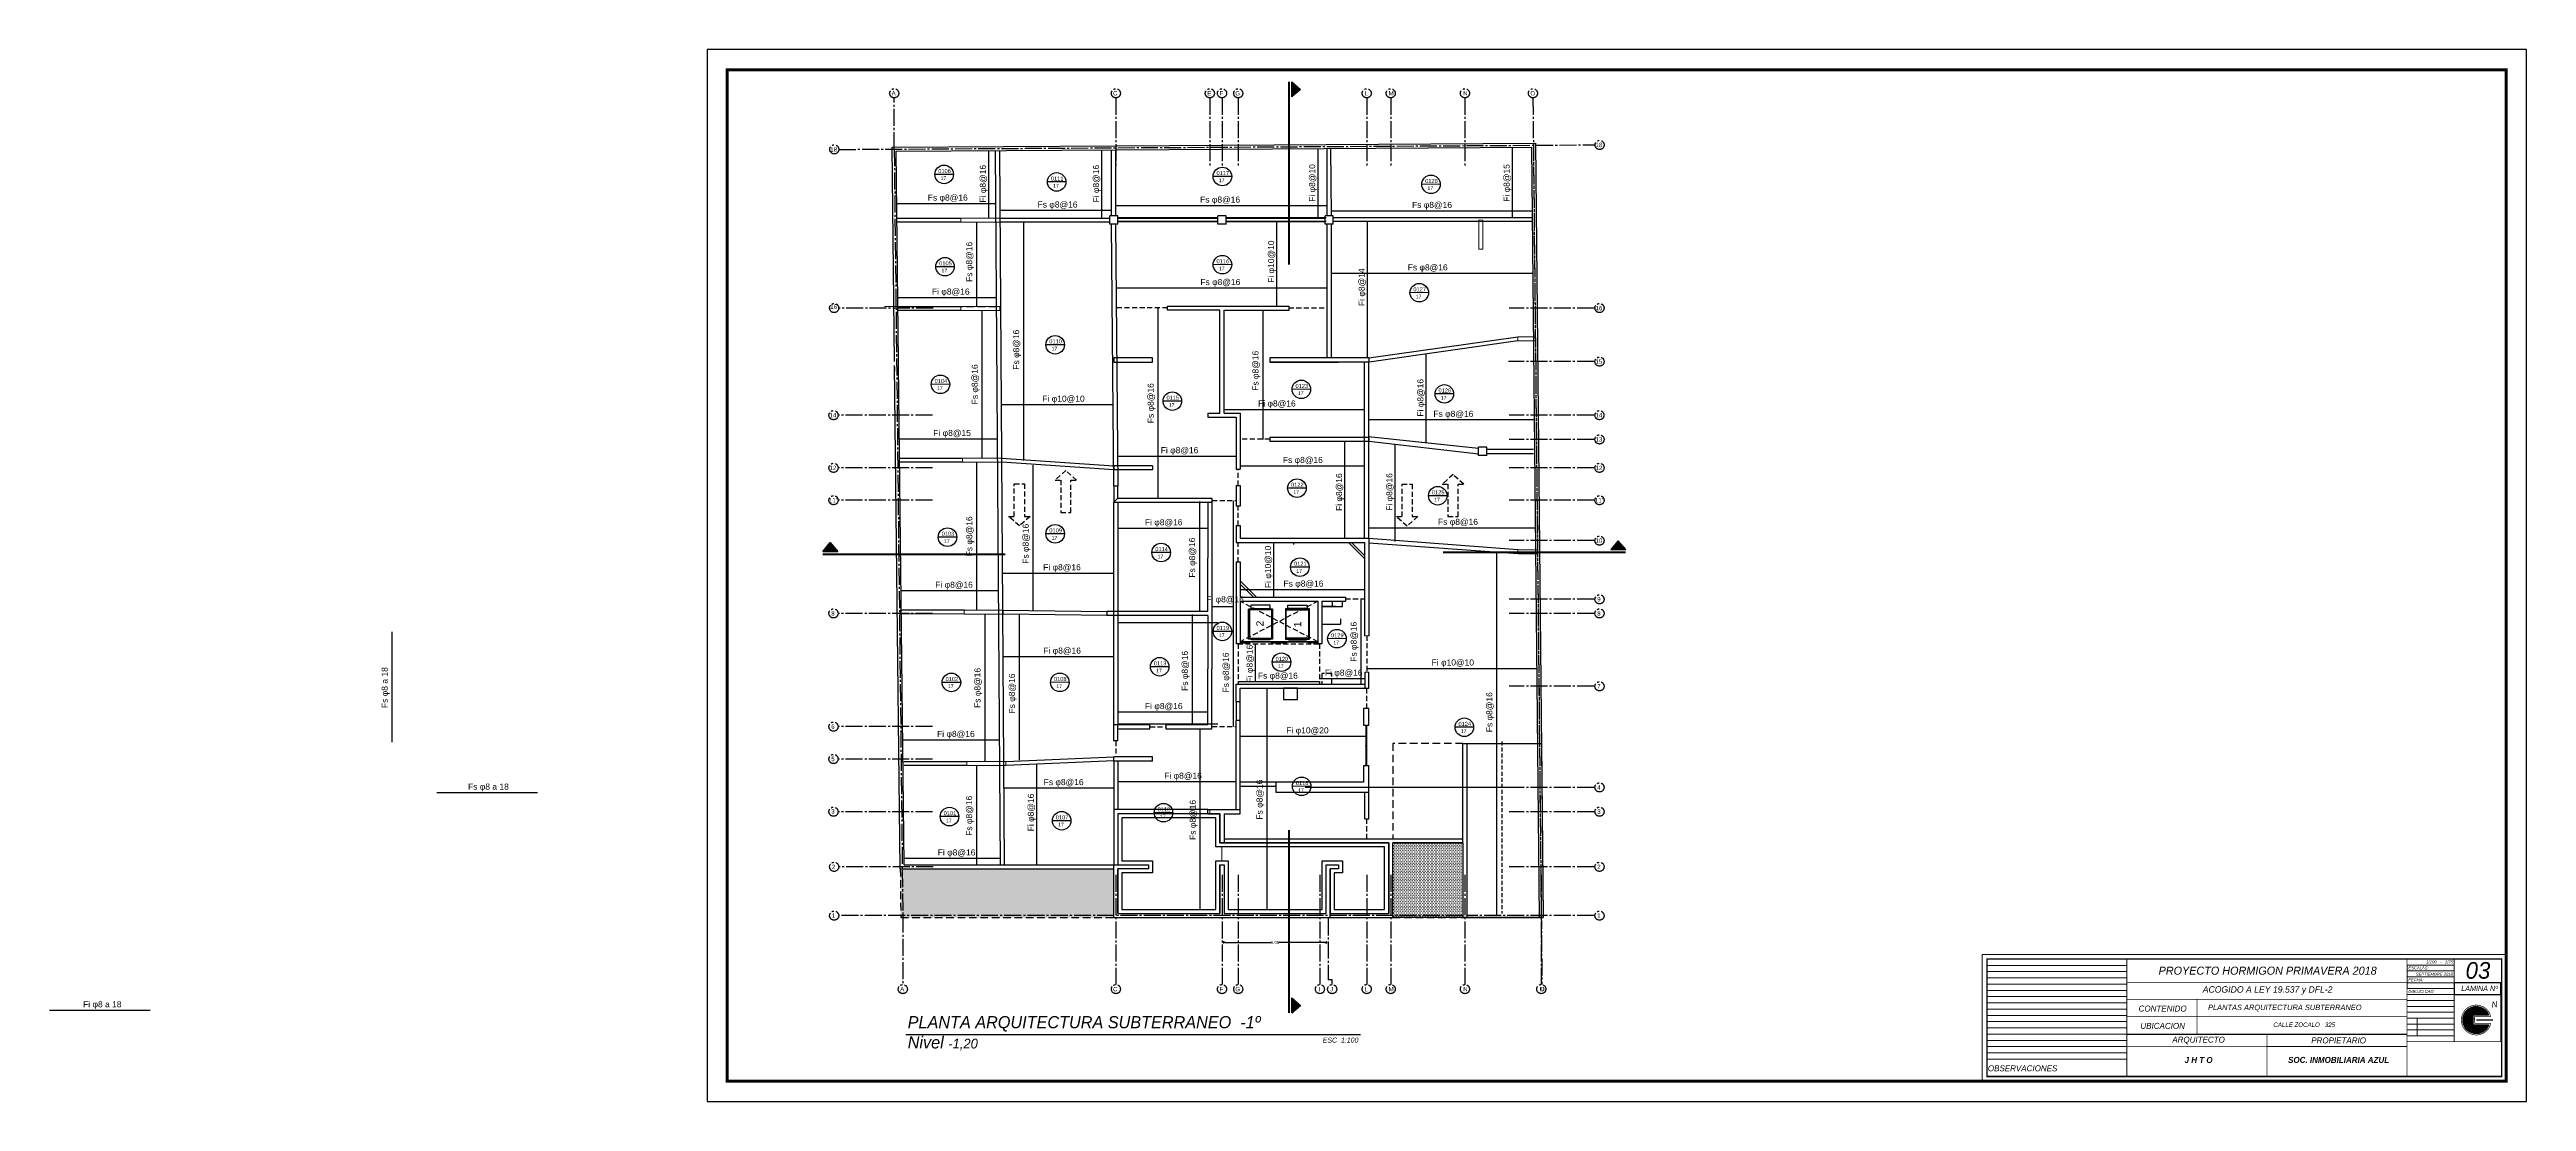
# Model space of a CAD drawing. Header units: millimetres. Extents: x 1217 to 2428, y 234 to 644.
# Drawn here: x 2305.9 to 2428.5, y 272.4 to 324.4 of the extents above; entities that cross this region are included whole.
import ezdxf

# ---------------------------------------------------------------- set-up
doc = ezdxf.new("R2010")
doc.units = ezdxf.units.MM
for name, pattern in [('ACAD_ISO04W100', [30, 24, -3, 0, -3]), ('DASHDOTX2', [0.84, 0.4, -0.2, 0.04, -0.2]), ('DASHED2', [0.375, 0.25, -0.125]), ('HIDDEN', [0.375, 0.25, -0.125]), ('HIDDEN2', [0.1875, 0.125, -0.0625])]:
    doc.linetypes.add(name, pattern=pattern)
doc.layers.get('0').update_dxf_attribs({"lineweight": 5})
for name, color, linetype in [('0.1', 251, 'Continuous'), ('0.2', 2, 'Continuous'), ('ARM INFERIOR', 20, 'Continuous'), ('ARM SUPERIOR', 200, 'Continuous'), ('BORDE DE LOSAS', 3, 'Continuous'), ('EJES', 8, 'Continuous'), ('MURO', 5, 'Continuous'), ('MUROS', 7, 'Continuous'), ('POLIGONO SUPERFICIES', 4, 'Continuous'), ('TABIQUES', 4, 'Continuous')]:
    doc.layers.add(name, color=color, linetype=linetype)
doc.layers.add('LOSAS_ETIQUETAS', color=7, linetype='Continuous', lineweight=25)
doc.styles.add('INTERARQ', font='arial.ttf')
doc.styles.get("Standard").update_dxf_attribs({"font": 'arial.ttf'})
doc.dimstyles.new('ESCALA_1-50', dxfattribs={"dimtxt": 0.15, "dimasz": 0.06, "dimexe": 0.18, "dimexo": 0.0625, "dimgap": 0, "dimtad": 0, "dimtih": 1, "dimtoh": 1, "dimzin": 0, "dimdsep": 46, "dimtxsty": 'INTERARQ', "dimblk": 'DIMTICK', "dimcen": 0, "dimse1": 1, "dimse2": 1, "dimclrd": 256, "dimclre": 1, "dimclrt": 2, "dimadec": 0, "dimazin": 0, "dimtfac": 4.5, "dimtofl": 0, "dimtmove": 2, "dimatfit": 3, "dimldrblk": 'DIMTICK', "dimfxl": 1, "dimtolj": 1, "dimtzin": 0, "dimarcsym": 0})

# ---------------------------------------------------------------- blocks, each defined once
blk = doc.blocks.new('ASCENSOR')
blk.add_line((-0.43, 0.09), (0.42, 0.09))
for points in [[(0.55, 0.09), (0.55, 1.49), (-0.55, 1.49), (-0.55, 0.09), (-0.43, 0.09), (-0.43, 0.04), (-0.59, 0.04), (-0.59, 1.53), (0.59, 1.53), (0.59, 0.04), (0.42, 0.04), (0.42, 0.09)], [(-0.48, 1.71), (-0.48, 1.55), (0.48, 1.55), (0.48, 1.71)], [(0, 0.04), (0, 0), (-0.45, 0), (-0.45, 0.04)], [(0.45, 0.04), (0.45, 0), (0, 0), (0, 0.04)]]:
    blk.add_lwpolyline(points, close=True)
blk = doc.blocks.new('DIMTICK')
at = {"color": 1}
for p, q in [((-1, 0), (1, 0)), ((0, 1), (0, -1))]:
    blk.add_line(p, q, dxfattribs=at)
at = {"color": 3, "const_width": 0.141}
blk.add_lwpolyline([(0.7, 0.7), (-0.7, -0.7)], dxfattribs=at)
blk = doc.blocks.new('*D865')
at = {"layer": 'DEFPOINTS', "color": 0, "transparency": 16777216}
for p in [(2364.03, 281.89, 0), (2369.08, 281.89), (2369.08, 280.3)]:
    blk.add_point(p, dxfattribs=at)
at = {"layer": 'MURO', "lineweight": -2, "transparency": 16777216}
for p, q in [((2364.09, 280.3), (2366.36, 280.3)), ((2369.02, 280.3), (2366.75, 280.3))]:
    blk.add_line(p, q, dxfattribs=at)
at = {"layer": 'MURO', "lineweight": -2, "transparency": 16777216, "xscale": 0.06, "yscale": 0.06, "zscale": 0.06, "rotation": 180}
blk.add_blockref('DIMTICK', (2364.03, 280.3), dxfattribs=at)
at = {"layer": 'MURO', "lineweight": -2, "transparency": 16777216, "xscale": 0.06, "yscale": 0.06, "zscale": 0.06}
blk.add_blockref('DIMTICK', (2369.08, 280.3), dxfattribs=at)
at = {"layer": 'MURO', "color": 2, "transparency": 16777216, "insert": (2366.56, 280.3), "char_height": 0.15, "attachment_point": 5, "style": 'INTERARQ'}
blk.add_mtext('\\A1;5.05', dxfattribs=at)

msp = doc.modelspace()

# ---------------------------------------------------------------- hatches: boundary and pattern name
h = msp.add_hatch()
h.set_pattern_fill('ANSI31', color=256, scale=0.003706, angle=702.80372, style=0)
h.set_pattern_definition([(45.600571, (2294.421321, 102.118993), (0.0084065229, -0.00823211136), [])])
h.paths.add_polyline_path([(2426.601, 276.706), (2425.82, 276.698), (2425.825, 276.227), (2426.606, 276.235, -5.5039652)])
at = {"layer": '0.1', "ltscale": 3}
h = msp.add_hatch(color=256, dxfattribs=at)
h.dxf.hatch_style = 1
h.paths.add_polyline_path([(2367.825, 322.474), (2367.394, 322.103), (2367.394, 322.474)])
h.paths.add_polyline_path([(2367.825, 322.474), (2367.394, 322.474), (2367.394, 322.846)])
h = msp.add_hatch(color=256, dxfattribs=at)
h.dxf.hatch_style = 1
h.paths.add_polyline_path([(2344.558, 300.064), (2344.929, 299.634), (2344.558, 299.634)])
h.paths.add_polyline_path([(2344.558, 300.064), (2344.558, 299.634), (2344.186, 299.634)])
h = msp.add_hatch(color=256, dxfattribs=at)
h.dxf.hatch_style = 1
h.paths.add_polyline_path([(2383.535, 300.155), (2383.163, 299.725), (2383.535, 299.725)])
h.paths.add_polyline_path([(2383.535, 300.155), (2383.535, 299.725), (2383.906, 299.725)])
h = msp.add_hatch(color=256, dxfattribs=at)
h.dxf.hatch_style = 1
h.paths.add_polyline_path([(2367.825, 277.19), (2367.394, 277.561), (2367.394, 277.19)])
h.paths.add_polyline_path([(2367.825, 277.19), (2367.394, 277.19), (2367.394, 276.819)])
at = {"layer": 'MUROS', "ltscale": 3}
h = msp.add_hatch(dxfattribs=at)
h.set_pattern_fill('DOTS', color=251, scale=0.05)
h.set_pattern_definition([(0, (1166.47292, 65.39066), (0.0396875, 0.079375), [0, -0.079375])])
h.paths.add_polyline_path([(2372.38, 281.529), (2375.853, 281.529), (2375.853, 285.219), (2372.38, 285.219)])
h = msp.add_hatch(dxfattribs=at)
h.set_pattern_fill('DOTS', color=251, scale=0.05)
h.set_pattern_definition([(0, (1002.62363, -401.83023), (0.0396875, 0.079375), [0, -0.079375])])
h.paths.add_polyline_path([(2348.021, 283.939), (2348.046, 281.529), (2358.584, 281.529), (2358.584, 283.939)])

# ---------------------------------------------------------------- linework, layer by layer
at = {"ltscale": 3}
for p, q in [((2351.019, 311.738, 0), (2347.232, 311.738, 0)), ((2358.784, 302.263, 0), (2358.584, 302.063)), ((2360.293, 290.868, 0), (2360.363, 290.868, 0)), ((2360.363, 290.868, 0), (2360.328, 290.868, 0)), ((2363.333, 286.865, 0), (2363.333, 286.665, 0))]:
    msp.add_line(p, q, dxfattribs=at)
for p, q in [((2408.7, 279.477, 0), (2401.772, 279.477, 0)), ((2408.7, 277.103, 0), (2408.7, 279.477, 0)), ((2408.7, 279.477, 0), (2424.892, 279.477, 0)), ((2424.892, 277.725, 0), (2424.892, 279.477, 0)), ((2424.892, 279.477, 0), (2427.229, 279.477, 0)), ((2427.229, 275.388, 0), (2427.229, 279.477, 0)), ((2408.7, 279.168, 0), (2401.772, 279.168, 0)), ((2408.7, 278.859, 0), (2401.772, 278.859, 0)), ((2408.7, 278.55, 0), (2401.772, 278.55, 0)), ((2408.7, 278.24, 0), (2401.772, 278.24, 0)), ((2408.7, 278.819, 0), (2408.7, 275.388, 0)), ((2422.556, 278.893, 0), (2424.892, 278.893, 0)), ((2422.556, 278.601, 0), (2424.892, 278.601, 0)), ((2422.556, 278.309, 0), (2424.892, 278.309, 0)), ((2424.892, 278.309, 0), (2427.229, 278.309, 0)), ((2408.7, 277.931, 0), (2401.772, 277.931, 0)), ((2408.7, 277.622, 0), (2401.772, 277.622, 0)), ((2408.7, 277.313, 0), (2401.772, 277.313, 0)), ((2408.7, 277.004, 0), (2401.772, 277.004, 0)), ((2408.7, 277.004, 0), (2401.772, 277.004, 0)), ((2408.7, 275.388, 0), (2408.7, 277.103, 0)), ((2408.7, 277.103, 0), (2408.7, 273.672, 0)), ((2422.556, 278.017, 0), (2424.892, 278.017, 0)), ((2422.556, 277.725, 0), (2424.892, 277.725, 0)), ((2422.556, 277.433, 0), (2424.892, 277.433, 0)), ((2422.556, 277.14, 0), (2424.892, 277.14, 0)), ((2424.892, 275.388, 0), (2424.892, 277.725, 0)), ((2424.892, 277.725, 0), (2427.229, 277.725, 0)), ((2427.229, 273.672, 0), (2427.229, 277.103, 0)), ((2408.7, 276.694, 0), (2401.772, 276.694, 0)), ((2408.7, 276.385, 0), (2401.772, 276.385, 0)), ((2408.7, 276.076, 0), (2401.772, 276.076, 0)), ((2408.7, 275.767, 0), (2401.772, 275.767, 0)), ((2411.683, 275.767, 0), (2408.7, 275.767, 0)), ((2411.683, 275.767, 0), (2422.556, 275.767, 0)), ((2422.556, 276.848, 0), (2424.892, 276.848, 0)), ((2422.556, 276.556, 0), (2424.892, 276.556, 0)), ((2422.556, 276.264, 0), (2424.892, 276.264, 0)), ((2422.556, 275.972, 0), (2424.892, 275.972, 0)), ((2423.047, 275.68, 0), (2423.047, 276.556, 0)), ((2408.7, 275.458, 0), (2401.772, 275.458, 0)), ((2408.7, 275.148, 0), (2401.772, 275.148, 0)), ((2408.7, 274.839, 0), (2401.772, 274.839, 0)), ((2408.7, 274.53, 0), (2401.772, 274.53, 0)), ((2408.7, 274.53, 0), (2401.772, 274.53, 0)), ((2422.556, 275.151, 0), (2415.628, 275.151, 0)), ((2422.556, 275.68, 0), (2424.892, 275.68, 0)), ((2408.7, 273.672, 0), (2427.229, 273.672, 0)), ((2422.556, 273.672, 0), (2408.7, 273.672, 0))]:
    msp.add_line(p, q)
at = {"ltscale": 3, "elevation": 0}
for points in [[(2351.019, 316.113), (2352.938, 316.113), (2352.938, 315.913), (2351.019, 315.913)], [(2376.636, 314.578), (2376.636, 316.018), (2376.836, 316.015), (2376.836, 314.578)], [(2351.019, 311.738), (2352.938, 311.738), (2352.938, 311.539), (2351.019, 311.539)], [(2378.575, 310.242), (2379.433, 310.242), (2379.436, 310.042), (2378.575, 310.042)], [(2351.103, 304.242), (2353.022, 304.242), (2353.022, 304.042), (2351.103, 304.042)], [(2378.575, 299.71), (2379.541, 299.709), (2379.543, 299.519), (2378.575, 299.51)], [(2351.187, 296.735), (2353.107, 296.735), (2353.107, 296.535), (2351.187, 296.535)], [(2351.314, 289.242), (2353.233, 289.242), (2353.233, 289.042), (2351.314, 289.042)], [(2358.584, 289.469), (2360.503, 289.469), (2360.503, 289.269), (2358.584, 289.269)]]:
    msp.add_lwpolyline(points, close=True, dxfattribs=at)
for points in [[(2370.995, 295.466), (2371.194, 295.466)], [(2370.994, 293.666), (2371.194, 293.666)]]:
    msp.add_lwpolyline(points, dxfattribs=at)
at = {"elevation": 0}
for points in [[(2401.541, 273.441), (2427.461, 273.441), (2427.461, 279.709), (2401.541, 279.709)], [(2422.556, 278.601), (2424.892, 278.601), (2424.892, 279.185), (2422.556, 279.185)], [(2422.556, 278.017), (2424.892, 278.017), (2424.892, 278.601), (2422.556, 278.601)]]:
    msp.add_lwpolyline(points, close=True, dxfattribs=at)
for points, const_width in [([(2401.772, 273.672), (2427.229, 273.672), (2427.229, 279.477), (2401.772, 279.477)], 0.0686), ([(2408.7, 273.672), (2401.772, 273.672), (2401.772, 279.477), (2408.7, 279.477)], 0.0343), ([(2401.772, 274.53), (2408.7, 274.53), (2408.7, 279.477), (2401.772, 279.477)], 0.0343), ([(2408.7, 278.309), (2422.556, 278.309), (2422.556, 279.477), (2408.7, 279.477)], 0.0343), ([(2422.556, 278.893), (2424.892, 278.893), (2424.892, 279.477), (2422.556, 279.477)], 0.0343), ([(2422.556, 278.309), (2424.892, 278.309), (2424.892, 278.893), (2422.556, 278.893)], 0.0343), ([(2424.892, 277.725), (2427.186, 277.725), (2427.186, 278.309), (2424.892, 278.309)], 0.0686), ([(2408.7, 276.625), (2412.164, 276.625), (2412.164, 277.482), (2408.7, 277.482)], 0.0343), ([(2408.7, 275.767), (2412.164, 275.767), (2412.164, 277.482), (2408.7, 277.482)], 0.0343), ([(2422.556, 276.556), (2424.892, 276.556), (2424.892, 277.725), (2422.556, 277.725)], 0.0343), ([(2424.892, 275.388), (2427.186, 275.388), (2427.186, 277.725), (2424.892, 277.725)], 0.0343), ([(2408.7, 275.767), (2412.164, 275.767), (2412.164, 276.625), (2408.7, 276.625)], 0.0343), ([(2401.772, 273.672), (2408.7, 273.672), (2408.7, 274.53), (2401.772, 274.53)], 0.0343), ([(2408.7, 273.672), (2422.556, 273.672), (2422.556, 275.151), (2408.7, 275.151)], 0.0343), ([(2422.556, 275.388), (2427.229, 275.388), (2427.229, 273.672), (2422.556, 273.672)], 0.0343), ([(2422.556, 273.672), (2427.229, 273.672), (2427.229, 275.388), (2422.556, 275.388)], 0.0343)]:
    msp.add_lwpolyline(points, close=True, dxfattribs=dict(at, const_width=const_width))
for points, const_width in [([(2424.892, 277.725), (2424.892, 279.477), (2422.556, 279.477), (2422.556, 277.725)], 0.0343), ([(2412.164, 277.482), (2422.556, 277.482)], 0.0343), ([(2422.556, 275.735), (2408.7, 275.735)], 0.0343), ([(2412.164, 276.625), (2422.556, 276.625)], 0.0343), ([(2415.628, 275.151), (2415.628, 275.735)], 0.0343), ([(2422.556, 276.561), (2422.556, 275.392)], 0.0343), ([(2425.977, 276.464), (2426.812, 276.473)], 0.0686), ([(2415.628, 273.672), (2415.628, 275.151)], 0.0343)]:
    msp.add_lwpolyline(points, dxfattribs=dict(at, const_width=const_width))
at = {"const_width": 0.0343, "elevation": 0}
msp.add_lwpolyline([(2426.694, 276.638), (2425.889, 276.63), (2425.893, 276.297), (2426.697, 276.305, -8.7355782)], format="xyb", close=True, dxfattribs=at)
at = {"elevation": 0}
msp.add_lwpolyline([(2426.601, 276.706), (2425.82, 276.698), (2425.825, 276.227), (2426.606, 276.235, -5.5039652)], format="xyb", close=True, dxfattribs=at)
at = {"layer": '0.1', "ltscale": 3}
for p, q in [((2358.784, 316.109, 0), (2363.734, 316.109, 0)), ((2358.784, 315.937, 0), (2363.734, 315.937, 0)), ((2364.134, 316.109, 0), (2369.038, 316.109, 0)), ((2364.134, 315.937, 0), (2369.038, 315.937, 0)), ((2358.784, 296.109, 0), (2363.734, 296.109, 0)), ((2358.784, 291.109, 0), (2363.734, 291.109, 0)), ((2378.142, 287.966, 0), (2368.049, 287.966, 0))]:
    msp.add_line(p, q, dxfattribs=at)
at = {"layer": '0.1'}
for p, q in [((2368.091, 295.342, 0), (2367.241, 295.342, 0)), ((2368.091, 295.342, 0), (2367.241, 295.342, 0)), ((2368.675, 295.166, 0), (2364.835, 295.166, 0)), ((2368.675, 295.166, 0), (2364.835, 295.166, 0)), ((2366.155, 295.166, 0), (2365.255, 295.166, 0)), ((2371.042, 291.001, 0), (2371.042, 289.041, 0)), ((2371.082, 291.001, 0), (2371.082, 289.041, 0))]:
    msp.add_line(p, q, dxfattribs=at)
at = {"layer": '0.1', "linetype": 'HIDDEN2', "ltscale": 3}
for p, q in [((2348.02, 283.939, 0), (2348.046, 281.529, 0)), ((2348.046, 281.529, 0), (2358.584, 281.529, 0)), ((2372.38, 281.529, 0), (2375.853, 281.529, 0))]:
    msp.add_line(p, q, dxfattribs=at)
at = {"layer": '0.1', "ltscale": 3, "elevation": 0}
msp.add_lwpolyline([(2338.461, 272.441), (2428.461, 272.441), (2428.461, 324.441), (2338.461, 324.441)], close=True, dxfattribs=at)
at = {"layer": '0.1', "ltscale": 3, "const_width": 0.15, "elevation": 0}
msp.add_lwpolyline([(2339.461, 273.441), (2427.461, 273.441), (2427.461, 323.441), (2339.461, 323.441)], close=True, dxfattribs=at)
at = {"layer": '0.1', "color": 1, "linetype": 'DASHDOTX2', "ltscale": 1.5, "const_width": 0.1, "elevation": 0}
for points in [[(2367.248, 313.812), (2367.248, 322.846), (2367.248, 322.846)], [(2353.22, 299.487), (2344.186, 299.487), (2344.186, 299.487)], [(2374.872, 299.579), (2383.906, 299.579), (2383.906, 299.579)], [(2367.248, 285.853), (2367.248, 276.819), (2367.248, 276.819)]]:
    msp.add_lwpolyline(points, dxfattribs=at)
at = {"layer": '0.1', "ltscale": 3, "elevation": 0}
for points in [[(2367.394, 322.846), (2367.394, 322.103), (2367.394, 322.474), (2367.825, 322.474), (2367.394, 322.103), (2367.394, 322.846), (2367.825, 322.474)], [(2344.186, 299.634), (2344.929, 299.634), (2344.558, 299.634), (2344.558, 300.064), (2344.929, 299.634), (2344.186, 299.634), (2344.558, 300.064)], [(2383.906, 299.725), (2383.163, 299.725), (2383.535, 299.725), (2383.535, 300.155), (2383.163, 299.725), (2383.906, 299.725), (2383.535, 300.155)], [(2368.875, 296.916), (2369.895, 296.916), (2369.895, 297.166)], [(2369.545, 296.916), (2368.875, 296.916)], [(2369.545, 296.916), (2368.875, 296.916)], [(2369.385, 297.166), (2369.385, 296.916)], [(2369.795, 296.016), (2368.875, 296.016)], [(2369.795, 296.291), (2369.795, 296.042)], [(2367.394, 276.819), (2367.394, 277.561), (2367.394, 277.19), (2367.825, 277.19), (2367.394, 277.561), (2367.394, 276.819), (2367.825, 277.19)]]:
    msp.add_lwpolyline(points, dxfattribs=at)
at = {"layer": '0.1', "linetype": 'HIDDEN2', "ltscale": 3, "elevation": 0}
for points in [[(2347.907, 311.738), (2352.735, 311.738)], [(2375.853, 290.142), (2372.39, 290.142), (2372.39, 285.419)]]:
    msp.add_lwpolyline(points, dxfattribs=at)
at = {"layer": '0.1', "color": 8, "linetype": 'HIDDEN', "elevation": 0}
for points in [[(2353.911, 300.893), (2353.38, 301.362), (2353.661, 301.362), (2353.661, 302.968), (2354.161, 302.968), (2354.161, 301.362), (2354.442, 301.362)], [(2356.211, 303.627), (2355.68, 303.158), (2355.961, 303.158), (2355.961, 301.553), (2356.461, 301.553), (2356.461, 303.158), (2356.742, 303.158)], [(2373.09, 300.883), (2372.559, 301.353), (2372.84, 301.353), (2372.84, 302.958), (2373.34, 302.958), (2373.34, 301.353), (2373.621, 301.353)], [(2375.363, 303.427), (2374.832, 302.958), (2375.113, 302.958), (2375.113, 301.353), (2375.613, 301.353), (2375.613, 302.958), (2375.894, 302.958)]]:
    msp.add_lwpolyline(points, close=True, dxfattribs=at)
at = {"layer": '0.1', "elevation": 0}
for points in [[(2366.393, 295.342), (2366.393, 296.742), (2365.293, 296.742), (2365.293, 295.342), (2365.418, 295.342), (2365.418, 295.299), (2365.25, 295.299), (2365.25, 296.784), (2366.436, 296.784), (2366.436, 295.299), (2366.268, 295.299), (2366.268, 295.342)], [(2366.393, 295.342), (2366.393, 296.742), (2365.293, 296.742), (2365.293, 295.342), (2365.418, 295.342), (2365.418, 295.299), (2365.25, 295.299), (2365.25, 296.784), (2366.436, 296.784), (2366.436, 295.299), (2366.268, 295.299), (2366.268, 295.342)], [(2367.116, 295.342), (2367.116, 296.742), (2368.216, 296.742), (2368.216, 295.342), (2368.091, 295.342), (2368.091, 295.299), (2368.259, 295.299), (2368.259, 296.784), (2367.074, 296.784), (2367.074, 295.299), (2367.241, 295.299), (2367.241, 295.342)], [(2367.116, 295.342), (2367.116, 296.742), (2368.216, 296.742), (2368.216, 295.342), (2368.091, 295.342), (2368.091, 295.299), (2368.259, 295.299), (2368.259, 296.784), (2367.074, 296.784), (2367.074, 295.299), (2367.241, 295.299), (2367.241, 295.342)], [(2367.216, 295.299), (2367.216, 295.256), (2367.666, 295.256), (2367.666, 295.299)], [(2367.216, 295.299), (2367.216, 295.256), (2367.666, 295.256), (2367.666, 295.299)], [(2367.666, 295.299), (2367.666, 295.256), (2368.116, 295.256), (2368.116, 295.299)], [(2367.666, 295.299), (2367.666, 295.256), (2368.116, 295.256), (2368.116, 295.299)], [(2366.975, 292.311), (2367.666, 292.311), (2367.666, 292.866), (2366.975, 292.866)]]:
    msp.add_lwpolyline(points, close=True, dxfattribs=at)
for points in [[(2364.835, 295.166), (2368.675, 295.166)], [(2364.835, 295.166), (2368.675, 295.166)], [(2364.835, 295.116), (2365.293, 295.116), (2365.293, 295.166)], [(2365.059, 295.166), (2368.675, 295.166)], [(2365.059, 295.166), (2368.675, 295.166)], [(2365.059, 295.166), (2368.675, 295.166)], [(2366.362, 295.166), (2366.362, 295.116), (2367.147, 295.116), (2367.147, 295.166)], [(2368.675, 295.116), (2368.216, 295.116), (2368.216, 295.166)], [(2371.062, 289.081), (2371.062, 291.001)]]:
    msp.add_lwpolyline(points, dxfattribs=at)
at = {"layer": '0.1', "linetype": 'HIDDEN', "ltscale": 0.8, "elevation": 0}
msp.add_lwpolyline([(2377.771, 290.242), (2377.771, 281.729)], dxfattribs=at)
at = {"layer": '0.1', "ltscale": 3}
msp.add_lwpolyline([(2348.302, 275.747), (2370.779, 275.747)], dxfattribs=at)
at = {"layer": '0.2', "color": 2, "ltscale": 3}
for p, q in [((2352.969, 284.139, 0), (2352.728, 319.43, 0)), ((2352.928, 319.439, 0), (2353.155, 284.139, 0)), ((2358.472, 316.213, 0), (2358.472, 319.461, 0)), ((2358.672, 319.47, 0), (2358.672, 316.213, 0)), ((2369.13, 316.213, 0), (2369.13, 319.521, 0)), ((2369.308, 319.546, 0), (2369.33, 316.213, 0)), ((2358.784, 316.137, 0), (2363.734, 316.137, 0)), ((2364.134, 316.137, 0), (2369.084, 316.137, 0)), ((2369.438, 316.137, 0), (2379.238, 316.137, 0)), ((2347.86, 316.113, 0), (2351.019, 316.113, 0)), ((2351.019, 315.913, 0), (2347.875, 315.913, 0)), ((2352.938, 316.113, 0), (2358.384, 316.113, 0)), ((2358.384, 315.913, 0), (2352.953, 315.913, 0)), ((2358.584, 302.863, 0), (2358.472, 315.825, 0)), ((2358.672, 315.834, 0), (2358.784, 302.863, 0)), ((2363.734, 315.937, 0), (2358.799, 315.937, 0)), ((2369.084, 315.937, 0), (2364.149, 315.937, 0)), ((2369.132, 309.193, 0), (2369.132, 315.81, 0)), ((2369.332, 315.82, 0), (2369.332, 309.193, 0)), ((2379.238, 315.937, 0), (2369.438, 315.937, 0)), ((2347.909, 311.738, 0), (2351.019, 311.738, 0)), ((2351.019, 311.539, 0), (2347.925, 311.538, 0)), ((2371.19, 309.193, 0), (2378.575, 310.242, 0)), ((2378.575, 310.042, 0), (2371.206, 308.993, 0)), ((2370.983, 300.265, 0), (2370.984, 308.975, 0)), ((2371.184, 308.984, 0), (2371.182, 300.265, 0)), ((2376.624, 304.725), (2371.183, 305.3, 0)), ((2347.994, 304.238, 0), (2351.103, 304.238, 0)), ((2351.103, 304.042, 0), (2348.009, 304.038, 0)), ((2353.028, 304.245, 0), (2358.584, 303.863, 0)), ((2358.584, 303.663, 0), (2353.044, 304.045, 0)), ((2376.629, 304.435), (2371.194, 305.065, 0)), ((2379.34, 304.672, 0), (2377.027, 304.672, 0)), ((2379.34, 304.455, 0), (2377.038, 304.462, 0)), ((2358.584, 291.068, 0), (2358.575, 302.063, 0)), ((2358.784, 302.063, 0), (2358.784, 291.068, 0)), ((2378.575, 299.71, 0), (2371.194, 300.276, 0)), ((2378.575, 299.51, 0), (2371.205, 300.041, 0)), ((2348.087, 296.736, 0), (2351.196, 296.736, 0)), ((2351.196, 296.54, 0), (2348.103, 296.536, 0)), ((2353.107, 296.734, 0), (2358.233, 296.666, 0)), ((2358.233, 296.466, 0), (2353.122, 296.535, 0)), ((2348.203, 289.247, 0), (2351.312, 289.247, 0)), ((2353.235, 289.24, 0), (2358.588, 289.472, 0)), ((2358.575, 289.271, 0), (2353.251, 289.041, 0)), ((2358.575, 289.271, 0), (2358.588, 286.865, 0)), ((2358.788, 289.269, 0), (2358.788, 286.865, 0)), ((2351.312, 289.051, 0), (2348.219, 289.047, 0))]:
    msp.add_line(p, q, dxfattribs=at)
at = {"layer": '0.2', "linetype": 'ByBlock', "elevation": 0}
for points in [[(2371.082, 291.041), (2371.082, 291.001), (2371.042, 291.001), (2371.042, 291.041), (2371.082, 291.041)], [(2371.082, 290.041), (2371.082, 290.001), (2371.042, 290.001), (2371.042, 290.041), (2371.082, 290.041)], [(2371.082, 289.081), (2371.082, 289.041), (2371.042, 289.041), (2371.042, 289.081), (2371.082, 289.081)]]:
    msp.add_lwpolyline(points, dxfattribs=at)
at = {"layer": 'ARM INFERIOR', "lineweight": 25}
for p, q in [((2352.395, 316.105), (2352.395, 319.449)), ((2357.992, 316.106), (2357.992, 319.45)), ((2368.685, 316.14), (2368.685, 319.528)), ((2378.303, 316.143), (2378.303, 319.606)), ((2366.653, 311.764), (2366.653, 315.902)), ((2371.132, 309.177), (2371.132, 315.903)), ((2347.927, 312.186), (2352.754, 312.186)), ((2374.039, 304.981), (2374.039, 309.363)), ((2353.037, 306.892), (2358.517, 306.892)), ((2364.021, 306.654), (2370.942, 306.654)), ((2347.99, 305.196), (2352.817, 305.196)), ((2358.779, 304.344), (2364.621, 304.344)), ((2370.015, 300.272), (2370.015, 305.047)), ((2372.503, 300.119), (2372.503, 304.894)), ((2358.76, 300.782), (2363.22, 300.782)), ((2366.498, 297.351), (2366.498, 300.072)), ((2353.076, 298.557), (2358.557, 298.557)), ((2348.087, 297.693), (2352.828, 297.693)), ((2363.442, 296.904), (2364.509, 296.904)), ((2353.085, 294.436), (2358.566, 294.436)), ((2365.593, 293.193), (2365.593, 295.061)), ((2368.756, 293.347), (2370.994, 293.347)), ((2371.11, 293.85), (2379.503, 293.85)), ((2358.766, 291.695), (2363.226, 291.695)), ((2364.841, 290.493), (2371.04, 290.493)), ((2348.178, 290.319), (2352.919, 290.319)), ((2354.769, 284.135), (2354.769, 289.115)), ((2358.8, 288.252), (2364.642, 288.252)), ((2348.213, 284.46), (2352.954, 284.46)), ((2305.936, 276.953), (2310.917, 276.953))]:
    msp.add_line(p, q, dxfattribs=at)
at = {"layer": 'ARM SUPERIOR', "lineweight": 25}
for p, q in [((2347.84, 316.836), (2352.743, 316.836)), ((2352.95, 316.493), (2358.469, 316.493)), ((2358.688, 316.737), (2369.132, 316.737)), ((2369.33, 316.473), (2379.271, 316.473)), ((2351.805, 311.747), (2351.805, 315.916)), ((2354.125, 304.126), (2354.125, 315.884)), ((2358.701, 312.662), (2369.145, 312.662)), ((2369.332, 313.384), (2379.299, 313.384)), ((2352.077, 304.255), (2352.077, 311.54)), ((2360.779, 302.268), (2360.779, 311.675)), ((2365.963, 305.158), (2365.963, 311.544)), ((2371.173, 306.145), (2379.339, 306.145)), ((2351.809, 296.741), (2351.809, 304.027)), ((2354.595, 296.714), (2354.595, 303.899)), ((2364.825, 303.866), (2370.967, 303.866)), ((2362.829, 296.649), (2362.829, 302.104)), ((2364.497, 290.971), (2364.497, 302.139)), ((2371.189, 300.805), (2379.43, 300.805)), ((2377.534, 281.637), (2377.534, 299.584)), ((2364.854, 297.754), (2370.996, 297.754)), ((2352.212, 289.248), (2352.212, 296.533)), ((2370.825, 293.079), (2370.825, 297.267)), ((2322.888, 290.203), (2322.888, 295.658)), ((2353.916, 289.31), (2353.916, 296.495)), ((2362.472, 291.05), (2362.472, 296.505)), ((2364.718, 293.202), (2368.749, 293.202)), ((2366.165, 281.939), (2366.165, 292.85)), ((2362.861, 281.915), (2362.861, 290.824)), ((2351.8, 284.135), (2351.8, 289.041)), ((2353.125, 287.938), (2358.58, 287.938)), ((2325.101, 287.716), (2330.082, 287.716))]:
    msp.add_line(p, q, dxfattribs=at)
at = {"layer": 'BORDE DE LOSAS', "lineweight": 20}
msp.add_line((2363.927, 284.329), (2363.927, 285.014), dxfattribs=at)
at = {"layer": 'EJES', "linetype": 'ACAD_ISO04W100', "ltscale": 0.035}
msp.add_line((2379.336, 319.812, 0), (2379.726, 281.529, 0), dxfattribs=at)
at = {"layer": 'EJES', "linetype": 'ACAD_ISO04W100', "ltscale": 0.035, "elevation": 0}
for points in [[(2347.719, 319.519), (2347.719, 322.057)], [(2358.684, 322.057), (2358.684, 318.615)], [(2363.333, 322.057), (2363.333, 318.615)], [(2363.934, 322.057), (2363.934, 318.615)], [(2364.735, 322.057), (2364.735, 318.615)], [(2371.094, 322.057), (2371.094, 318.615)], [(2372.28, 322.057), (2372.28, 318.615)], [(2375.953, 322.057), (2375.953, 318.615)], [(2379.313, 322.057), (2379.76, 278.217)], [(2344.978, 319.503), (2382.34, 319.729)], [(2347.719, 319.519), (2348.145, 281.629)], [(2349.638, 311.663), (2344.973, 311.663)], [(2382.335, 311.663), (2378.142, 311.663)], [(2382.335, 309.018), (2378.098, 309.018)], [(2349.607, 306.366), (2344.942, 306.366)], [(2382.334, 306.366), (2378.142, 306.366)], [(2382.335, 305.166), (2378.142, 305.166)], [(2349.607, 303.763), (2344.942, 303.763)], [(2349.607, 303.763), (2344.942, 303.763)], [(2382.335, 303.763), (2378.142, 303.763)], [(2349.607, 302.163), (2344.942, 302.163)], [(2349.607, 302.163), (2344.942, 302.163)], [(2382.335, 302.163), (2378.142, 302.163)], [(2382.335, 300.166), (2378.142, 300.166)], [(2349.607, 296.566), (2344.942, 296.566)], [(2382.335, 297.266), (2378.142, 297.266)], [(2382.335, 296.566), (2378.142, 296.566)], [(2382.335, 292.966), (2378.142, 292.966)], [(2349.607, 290.968), (2344.942, 290.968)], [(2349.607, 289.369), (2344.942, 289.369)], [(2382.335, 287.966), (2378.142, 287.966)], [(2349.607, 286.765), (2344.942, 286.765)], [(2382.335, 286.765), (2378.142, 286.765)], [(2382.335, 286.765), (2378.142, 286.765)], [(2349.638, 284.039), (2344.973, 284.039)], [(2358.684, 283.642), (2358.684, 278.217)], [(2363.934, 283.642), (2363.934, 278.217)], [(2364.735, 283.642), (2364.735, 278.217)], [(2368.775, 283.642), (2368.775, 278.217)], [(2371.094, 283.642), (2371.094, 278.217)], [(2372.28, 283.642), (2372.28, 278.217)], [(2375.953, 283.642), (2375.953, 278.217)], [(2382.335, 284.039), (2378.142, 284.039)], [(2379.726, 283.642), (2379.726, 278.217)], [(2375.853, 281.629), (2344.973, 281.629)], [(2348.145, 281.629), (2348.145, 278.217)], [(2369.184, 281.489), (2369.184, 278.453)], [(2382.335, 281.629), (2376.053, 281.629)]]:
    msp.add_lwpolyline(points, dxfattribs=at)
at = {"layer": 'EJES', "ltscale": 3, "elevation": 0}
msp.add_lwpolyline([(2369.383, 278.217), (2369.383, 278.453), (2369.184, 278.453)], dxfattribs=at)
at = {"layer": 'EJES', "linetype": 'ACAD_ISO04W100', "ltscale": 0.035}
for centre in [(2347.719, 322.282, 0), (2358.684, 322.282, 0), (2358.684, 322.282, 0), (2363.333, 322.282, 0), (2363.333, 322.282, 0), (2363.934, 322.282, 0), (2363.934, 322.282, 0), (2363.934, 322.282, 0), (2363.934, 322.282, 0), (2364.735, 322.282, 0), (2364.735, 322.282, 0), (2364.735, 322.282, 0), (2364.735, 322.282, 0), (2371.094, 322.282, 0), (2372.28, 322.282, 0), (2375.953, 322.282, 0), (2379.313, 322.282, 0), (2382.612, 319.725, 0), (2382.612, 319.725, 0), (2344.753, 319.503, 0), (2344.753, 319.503, 0), (2344.748, 311.663, 0), (2344.748, 311.663, 0), (2382.607, 311.663, 0), (2382.607, 311.663, 0), (2382.607, 309.018, 0), (2382.607, 309.018, 0), (2344.716, 306.366, 0), (2344.716, 306.366, 0), (2382.606, 306.366, 0), (2382.606, 306.366, 0), (2382.607, 305.166, 0), (2382.607, 305.166, 0), (2344.717, 303.763, 0), (2344.717, 303.763, 0), (2382.607, 303.763, 0), (2382.607, 303.763, 0), (2344.717, 302.163, 0), (2344.717, 302.163, 0), (2382.607, 302.163, 0), (2382.607, 302.163, 0), (2382.607, 300.166, 0), (2382.607, 300.166, 0), (2344.717, 296.566, 0), (2344.717, 296.566, 0), (2382.607, 297.266, 0), (2382.607, 297.266, 0), (2382.607, 296.566, 0), (2382.607, 296.566, 0), (2382.607, 292.966, 0), (2382.607, 292.966, 0), (2344.717, 290.968, 0), (2344.717, 290.968, 0), (2344.717, 289.369, 0), (2344.717, 289.369, 0), (2382.607, 287.966, 0), (2382.607, 287.966, 0), (2344.717, 286.765, 0), (2344.717, 286.765, 0), (2382.607, 286.765, 0), (2382.607, 286.765, 0), (2344.748, 284.039, 0), (2344.748, 284.039, 0), (2382.607, 284.039, 0), (2382.607, 284.039, 0), (2344.748, 281.629, 0), (2344.748, 281.629, 0), (2382.607, 281.629, 0), (2382.607, 281.629, 0), (2348.145, 277.992, 0), (2358.684, 277.992, 0), (2358.684, 277.992, 0), (2363.934, 277.992, 0), (2363.934, 277.992, 0), (2363.934, 277.992, 0), (2363.934, 277.992, 0), (2364.735, 277.992, 0), (2364.735, 277.992, 0), (2364.735, 277.992, 0), (2364.735, 277.992, 0), (2368.775, 277.992, 0), (2369.383, 277.992, 0), (2371.094, 277.992, 0), (2372.28, 277.992, 0), (2375.953, 277.992, 0), (2379.726, 277.992, 0)]:
    msp.add_circle(centre, 0.225, dxfattribs=at)
at = {"layer": 'LOSAS_ETIQUETAS', "color": 6, "ltscale": 3}
for p, q in [((2350.647, 318.267), (2349.729, 318.27)), ((2356.215, 317.895), (2355.297, 317.899)), ((2364.412, 318.164), (2363.494, 318.168)), ((2374.733, 317.776), (2373.815, 317.779)), ((2350.693, 313.704), (2349.775, 313.708)), ((2364.412, 313.806), (2363.494, 313.809)), ((2374.15, 312.42), (2373.233, 312.423)), ((2356.139, 309.846), (2355.221, 309.849)), ((2350.465, 307.89), (2349.547, 307.893)), ((2368.317, 307.641), (2367.399, 307.644)), ((2361.937, 307.061), (2361.019, 307.064)), ((2375.392, 307.417), (2374.474, 307.42)), ((2368.099, 302.758), (2367.181, 302.762)), ((2375.066, 302.382), (2374.148, 302.385)), ((2350.814, 300.336), (2349.896, 300.339)), ((2356.141, 300.5), (2355.223, 300.504)), ((2361.383, 299.574), (2360.465, 299.578)), ((2368.244, 298.851), (2367.326, 298.854)), ((2364.414, 295.675), (2363.496, 295.679)), ((2370.077, 295.317), (2369.16, 295.32)), ((2367.334, 294.151), (2366.416, 294.154)), ((2351.008, 293.154), (2350.091, 293.158)), ((2356.37, 293.156), (2355.452, 293.16)), ((2361.31, 293.927), (2360.393, 293.93)), ((2376.38, 290.936), (2375.462, 290.939)), ((2368.334, 288.016), (2367.416, 288.02)), ((2361.498, 286.712), (2360.58, 286.716)), ((2350.914, 286.521), (2349.996, 286.524)), ((2356.461, 286.314), (2355.543, 286.318))]:
    msp.add_line(p, q, dxfattribs=at)
at = {"layer": 'LOSAS_ETIQUETAS', "color": 3, "ltscale": 3}
for centre in [(2350.188, 318.269), (2363.953, 318.166), (2355.756, 317.897), (2374.274, 317.777), (2350.234, 313.706), (2363.953, 313.808), (2373.691, 312.421), (2355.68, 309.847), (2350.006, 307.891), (2367.858, 307.642), (2374.933, 307.418), (2361.478, 307.062), (2367.64, 302.76), (2374.607, 302.383), (2350.355, 300.337), (2355.682, 300.502), (2360.924, 299.576), (2367.785, 298.853), (2363.955, 295.677), (2369.618, 295.319), (2360.852, 293.929), (2366.875, 294.153), (2350.549, 293.156), (2355.911, 293.158), (2375.921, 290.938), (2367.875, 288.018), (2350.455, 286.522), (2356.002, 286.316), (2361.039, 286.714)]:
    msp.add_circle(centre, 0.459, dxfattribs=at)
at = {"layer": 'MURO', "color": 5}
for p, q in [((2358.728, 319.678, 0), (2379.436, 319.811, 0)), ((2379.436, 319.811, 0), (2379.826, 281.529, 0)), ((2347.618, 319.619, 0), (2358.658, 319.678, 0)), ((2347.737, 309.022, 0), (2347.618, 319.619, 0)), ((2348.021, 283.939, 0), (2347.739, 308.82, 0)), ((2347.744, 308.539, 0), (2347.742, 308.741, 0)), ((2364.635, 286.865, 0), (2364.635, 291.266, 0)), ((2364.835, 286.665, 0), (2364.835, 291.266, 0)), ((2375.853, 285.219, 0), (2375.853, 290.142, 0)), ((2375.853, 290.142, 0), (2379.738, 290.142, 0)), ((2379.738, 290.142, 0), (2379.826, 281.529, 0)), ((2363.233, 286.665, 0), (2358.784, 286.665, 0)), ((2358.784, 286.665, 0), (2358.784, 284.139, 0)), ((2363.834, 286.665, 0), (2363.233, 286.665, 0)), ((2363.834, 285.219, 0), (2363.834, 286.665, 0)), ((2364.034, 286.665, 0), (2364.835, 286.665, 0)), ((2364.034, 286.665, 0), (2364.034, 285.219, 0)), ((2372.18, 285.219, 0), (2363.834, 285.219, 0)), ((2372.18, 281.729, 0), (2372.18, 285.219, 0)), ((2372.38, 285.219, 0), (2375.853, 285.219, 0)), ((2372.38, 281.529, 0), (2372.38, 285.219, 0)), ((2358.584, 281.529, 0), (2358.584, 284.139, 0)), ((2358.784, 283.939, 0), (2358.784, 281.729, 0)), ((2363.834, 281.729, 0), (2363.834, 284.139, 0)), ((2363.834, 284.139, 0), (2364.034, 284.139, 0)), ((2364.034, 284.139, 0), (2364.034, 281.729, 0)), ((2369.084, 281.729, 0), (2369.084, 284.139, 0)), ((2369.084, 284.139, 0), (2369.694, 284.139, 0)), ((2369.284, 281.529, 0), (2369.284, 283.939, 0)), ((2369.694, 283.939, 0), (2369.284, 283.939, 0)), ((2369.284, 283.939, 0), (2369.284, 281.729, 0)), ((2369.694, 284.139, 0), (2369.694, 283.939, 0)), ((2358.784, 281.729, 0), (2363.834, 281.729, 0)), ((2358.784, 281.529, 0), (2363.834, 281.529, 0)), ((2364.034, 281.729, 0), (2369.084, 281.729, 0)), ((2369.284, 281.729, 0), (2372.18, 281.729, 0)), ((2375.853, 281.529, 0), (2376.053, 281.529, 0))]:
    msp.add_line(p, q, dxfattribs=at)
at = {"layer": 'MURO', "color": 2, "ltscale": 3}
for p, q in [((2366.614, 287.966, 0), (2366.614, 288.016, 0)), ((2363.233, 286.465, 0), (2358.984, 286.465, 0)), ((2358.984, 286.465, 0), (2358.984, 284.339, 0)), ((2363.634, 286.465, 0), (2363.233, 286.465, 0)), ((2363.634, 285.019, 0), (2363.634, 286.465, 0)), ((2358.984, 284.339, 0), (2360.494, 284.339, 0)), ((2360.494, 284.339, 0), (2360.494, 283.739, 0)), ((2371.98, 285.019, 0), (2363.634, 285.019, 0)), ((2363.634, 281.929, 0), (2363.634, 284.339, 0)), ((2363.634, 284.339, 0), (2364.234, 284.339, 0)), ((2364.234, 284.339, 0), (2364.234, 281.929, 0)), ((2368.884, 281.929, 0), (2368.884, 284.339, 0)), ((2368.884, 284.339, 0), (2369.894, 284.339, 0)), ((2369.894, 284.339, 0), (2369.894, 283.739, 0)), ((2371.98, 281.929, 0), (2371.98, 285.019, 0)), ((2358.784, 284.139, 0), (2360.294, 284.139, 0)), ((2360.294, 283.939, 0), (2358.784, 283.939, 0)), ((2360.494, 283.739, 0), (2358.984, 283.739, 0)), ((2358.984, 283.739, 0), (2358.984, 281.929, 0)), ((2360.294, 284.139, 0), (2360.294, 283.939, 0)), ((2369.084, 281.729, 0), (2369.084, 284.139, 0)), ((2369.894, 283.739, 0), (2369.484, 283.739, 0)), ((2369.484, 283.739, 0), (2369.484, 281.929, 0)), ((2358.984, 281.929, 0), (2363.634, 281.929, 0)), ((2364.234, 281.929, 0), (2368.884, 281.929, 0)), ((2369.484, 281.929, 0), (2371.98, 281.929, 0)), ((2379.826, 281.529, 0), (2372.38, 281.529, 0))]:
    msp.add_line(p, q, dxfattribs=at)
at = {"layer": 'MURO', "color": 5, "elevation": 0}
for points in [[(2348.219, 284.139), (2347.939, 308.822), (2347.937, 309.024), (2347.82, 319.42), (2358.729, 319.478), (2358.729, 319.478), (2379.238, 319.61), (2379.626, 281.529)], [(2364.635, 292.216), (2364.635, 291.266)], [(2364.835, 291.266), (2364.835, 292.216)], [(2369.494, 285.419), (2375.853, 285.419), (2375.853, 290.142)], [(2375.853, 290.142), (2376.053, 290.142), (2376.053, 285.219)], [(2366.614, 288.216), (2364.835, 288.216)], [(2366.614, 288.016), (2364.835, 288.016)], [(2363.233, 286.865), (2358.584, 286.865), (2358.584, 284.139)], [(2363.233, 286.665), (2363.233, 286.865), (2364.635, 286.865)], [(2370.994, 286.419), (2370.994, 287.716)], [(2371.194, 286.419), (2371.194, 287.716)], [(2363.233, 286.665), (2358.784, 286.665), (2358.784, 284.299)], [(2370.994, 286.419), (2371.194, 286.419)], [(2364.034, 285.419), (2369.494, 285.419)], [(2364.034, 285.219), (2372.18, 285.219)], [(2369.284, 281.529), (2372.38, 281.529), (2372.38, 285.219)], [(2372.18, 285.219), (2372.18, 281.729)], [(2375.853, 285.219), (2372.38, 285.219)], [(2375.853, 285.219), (2375.853, 281.529)], [(2376.053, 285.219), (2376.053, 281.529)], [(2348.02, 283.939), (2358.584, 283.939)], [(2348.219, 284.139), (2358.584, 284.139)], [(2358.584, 284.139), (2360.294, 284.139), (2360.294, 283.939)], [(2360.294, 283.939), (2358.784, 283.939)], [(2358.584, 281.529), (2358.784, 281.529)], [(2364.034, 281.529), (2369.084, 281.529)], [(2369.284, 281.729), (2372.18, 281.729)], [(2372.18, 281.529), (2372.38, 281.529)], [(2379.626, 281.529), (2379.826, 281.529)]]:
    msp.add_lwpolyline(points, dxfattribs=at)
at = {"layer": 'MURO', "color": 2, "ltscale": 3, "elevation": 0}
for points in [[(2376.003, 290.142), (2379.539, 290.142)], [(2376.053, 281.529), (2379.626, 281.527)]]:
    msp.add_lwpolyline(points, dxfattribs=at)
at = {"layer": 'MUROS'}
for p, q in [((2358.784, 316.213, 0), (2358.384, 316.213, 0)), ((2358.384, 315.813, 0), (2358.384, 316.213, 0)), ((2358.784, 316.213, 0), (2358.384, 316.213, 0)), ((2358.384, 315.813, 0), (2358.384, 316.213, 0)), ((2358.784, 315.813, 0), (2358.784, 316.213, 0)), ((2358.784, 315.813, 0), (2358.784, 316.213, 0)), ((2364.134, 316.213, 0), (2363.734, 316.213, 0)), ((2363.734, 315.813, 0), (2363.734, 316.213, 0)), ((2364.134, 316.213, 0), (2363.734, 316.213, 0)), ((2363.734, 315.813, 0), (2363.734, 316.213, 0)), ((2364.134, 315.813, 0), (2364.134, 316.213, 0)), ((2364.134, 315.813, 0), (2364.134, 316.213, 0)), ((2369.438, 316.213, 0), (2369.038, 316.213, 0)), ((2369.038, 315.813, 0), (2369.038, 316.213, 0)), ((2369.438, 315.813, 0), (2369.438, 316.213, 0)), ((2369.438, 315.813, 0), (2369.438, 316.213, 0)), ((2358.784, 315.813, 0), (2358.384, 315.813, 0)), ((2358.784, 315.813, 0), (2358.384, 315.813, 0)), ((2358.784, 315.813, 0), (2358.384, 315.813, 0)), ((2358.784, 315.813, 0), (2358.384, 315.813, 0)), ((2364.134, 315.813, 0), (2363.734, 315.813, 0)), ((2364.134, 315.813, 0), (2363.734, 315.813, 0)), ((2369.438, 315.813, 0), (2369.038, 315.813, 0)), ((2363.834, 311.563, 0), (2361.23, 311.563, 0)), ((2363.834, 306.466, 0), (2363.834, 311.563, 0)), ((2364.034, 306.466, 0), (2364.034, 311.563, 0)), ((2358.584, 309.193, 0), (2358.584, 308.993, 0)), ((2363.233, 306.466, 0), (2363.834, 306.466, 0)), ((2364.034, 306.466, 0), (2364.835, 306.466, 0)), ((2364.835, 306.466, 0), (2364.835, 303.693, 0)), ((2364.635, 306.266, 0), (2364.635, 303.693, 0)), ((2377.029, 304.777), (2376.629, 304.777)), ((2376.629, 304.377), (2376.629, 304.777)), ((2377.029, 304.377), (2376.629, 304.377)), ((2377.029, 304.377), (2377.029, 304.777)), ((2358.784, 302.863, 0), (2358.584, 302.863, 0)), ((2358.584, 302.863, 0), (2358.584, 302.063, 0)), ((2358.784, 302.263, 0), (2358.784, 302.863, 0)), ((2364.635, 302.893, 0), (2364.635, 301.866, 0)), ((2364.835, 302.893, 0), (2364.835, 301.866, 0)), ((2363.233, 302.063, 0), (2363.233, 299.312, 0)), ((2371.195, 300.265, 0), (2364.835, 300.266, 0)), ((2363.233, 296.666, 0), (2363.233, 299.312, 0)), ((2363.433, 299.312, 0), (2363.433, 293.819, 0)), ((2364.635, 300.066, 0), (2370.995, 300.066, 0)), ((2364.835, 300.066, 0), (2370.995, 300.066, 0)), ((2364.835, 299.116, 0), (2364.835, 297.366, 0)), ((2370.995, 295.466, 0), (2370.995, 300.066, 0)), ((2363.233, 296.666, 0), (2358.233, 296.666, 0)), ((2364.835, 297.366, 0), (2370.045, 297.366, 0)), ((2364.835, 297.166, 0), (2364.835, 295.066, 0)), ((2364.835, 297.166, 0), (2368.675, 297.166, 0)), ((2368.675, 297.166, 0), (2368.675, 295.066, 0)), ((2368.875, 297.166, 0), (2370.045, 297.166, 0)), ((2368.875, 297.166, 0), (2368.875, 295.066, 0)), ((2363.233, 296.466, 0), (2358.233, 296.466, 0)), ((2363.233, 296.466, 0), (2363.233, 293.819, 0)), ((2364.835, 295.066, 0), (2364.635, 295.066, 0)), ((2363.233, 291.068, 0), (2363.233, 293.819, 0)), ((2358.784, 290.268, 0), (2358.584, 290.268, 0)), ((2363.233, 286.665, 0), (2363.834, 286.665, 0)), ((2363.834, 286.665, 0), (2363.834, 285.219, 0)), ((2358.584, 281.529, 0), (2358.584, 283.939, 0)), ((2358.784, 281.729, 0), (2358.784, 283.939, 0)), ((2363.834, 284.139, 0), (2363.834, 281.729, 0)), ((2364.034, 284.139, 0), (2364.034, 281.729, 0)), ((2369.084, 281.729, 0), (2369.084, 284.139, 0))]:
    msp.add_line(p, q, dxfattribs=at)
at = {"layer": 'MUROS', "ltscale": 3}
for p, q in [((2361.23, 311.563, 0), (2361.23, 311.763, 0)), ((2363.834, 311.763, 0), (2364.034, 311.763, 0)), ((2367.251, 311.563, 0), (2367.251, 311.763, 0)), ((2363.233, 302.063, 0), (2363.433, 302.063, 0)), ((2370.994, 293.066, 0), (2370.994, 292.866, 0)), ((2371.194, 291.866, 0), (2370.93, 291.866, 0)), ((2370.93, 291.866, 0), (2370.93, 291.041, 0)), ((2371.194, 291.041, 0), (2371.194, 291.866, 0)), ((2358.784, 290.868, 0), (2358.784, 291.068, 0)), ((2370.93, 289.041, 0), (2370.93, 288.216, 0)), ((2371.194, 287.716, 0), (2371.194, 289.041, 0)), ((2364.635, 286.865), (2364.835, 286.865, 0))]:
    msp.add_line(p, q, dxfattribs=at)
at = {"layer": 'MUROS', "elevation": 0}
for points in [[(2361.23, 311.763), (2367.251, 311.763)], [(2364.034, 311.563), (2367.251, 311.563)], [(2360.503, 309.193), (2358.584, 309.193)], [(2358.584, 308.993), (2360.503, 308.993), (2360.503, 309.193)], [(2366.304, 309.193), (2366.304, 308.993), (2369.694, 308.993), (2369.694, 308.993), (2369.694, 308.993)], [(2369.284, 309.193), (2366.304, 309.193)], [(2371.194, 309.193), (2366.304, 309.193)], [(2371.194, 308.993), (2366.304, 308.993)], [(2371.19, 309.187), (2371.19, 308.987)], [(2363.233, 306.466), (2363.233, 306.266), (2364.635, 306.266)], [(2371.194, 305.265), (2366.304, 305.266)], [(2366.304, 305.266), (2366.304, 305.066)], [(2371.194, 305.265), (2371.194, 305.065)], [(2360.503, 303.863), (2358.584, 303.863)], [(2358.584, 303.863), (2358.584, 303.663)], [(2360.503, 303.863), (2360.503, 303.663)], [(2371.194, 305.065), (2366.304, 305.066)], [(2360.503, 303.663), (2358.584, 303.663)], [(2358.584, 302.063), (2363.233, 302.063)], [(2358.784, 302.263), (2363.433, 302.263)], [(2363.14, 302.263), (2363.433, 302.263), (2363.433, 299.312)], [(2364.835, 301.866), (2364.635, 301.866)], [(2364.635, 300.916), (2364.835, 300.916), (2364.835, 300.266)], [(2364.635, 300.916), (2364.635, 300.066)], [(2371.195, 300.265), (2371.194, 295.466)], [(2364.635, 299.116), (2364.635, 295.066)], [(2364.635, 299.116), (2364.835, 299.116)], [(2370.045, 297.366), (2370.045, 297.166)], [(2370.045, 297.366), (2370.045, 297.166)], [(2364.835, 295.066), (2364.635, 295.066)], [(2368.875, 295.066), (2368.675, 295.066)], [(2361.163, 290.868), (2363.433, 290.868), (2363.433, 293.819)], [(2364.635, 292.216), (2364.635, 293.066), (2370.994, 293.066)], [(2364.635, 292.216), (2364.835, 292.216), (2364.835, 292.866), (2371.194, 292.866)], [(2370.994, 293.666), (2370.994, 293.066)], [(2371.194, 292.866), (2371.194, 293.666)], [(2358.584, 290.268), (2358.584, 291.068), (2360.363, 291.068)], [(2358.784, 290.268), (2358.784, 290.868), (2360.363, 290.868)], [(2361.163, 291.068), (2363.233, 291.068)], [(2364.835, 291.266), (2364.635, 291.266)], [(2360.503, 289.469), (2358.584, 289.469)], [(2358.584, 289.269), (2358.584, 289.469)], [(2360.503, 289.269), (2358.584, 289.269)], [(2360.503, 289.269), (2360.503, 289.469)], [(2370.93, 288.216), (2366.614, 288.216)], [(2366.614, 287.716), (2366.614, 288.216)], [(2371.194, 287.716), (2370.93, 287.716), (2366.614, 287.716)], [(2363.834, 285.219), (2364.034, 285.219)], [(2363.834, 284.139), (2364.034, 284.139)], [(2369.084, 284.139), (2369.694, 284.139), (2369.694, 283.939), (2369.284, 283.939)], [(2358.784, 281.729), (2363.834, 281.729)], [(2363.834, 281.529), (2364.034, 281.529)]]:
    msp.add_lwpolyline(points, dxfattribs=at)
at = {"layer": 'MUROS', "ltscale": 3, "elevation": 0}
for points in [[(2364.635, 303.693), (2364.835, 303.693)], [(2364.635, 302.893), (2364.835, 302.893)], [(2358.233, 296.666), (2358.233, 296.466)], [(2360.363, 290.868), (2360.363, 291.068)], [(2361.163, 291.068), (2361.163, 290.868)], [(2370.93, 291.041), (2371.194, 291.041)], [(2370.93, 289.041), (2371.194, 289.041)], [(2360.294, 284.139), (2360.294, 283.939)], [(2369.084, 281.529), (2369.284, 281.529)]]:
    msp.add_lwpolyline(points, dxfattribs=at)
at = {"layer": 'POLIGONO SUPERFICIES', "color": 3, "linetype": 'DASHED2'}
for p, q in [((2361.236, 311.672), (2358.65, 311.672)), ((2367.234, 311.673), (2369.123, 311.673)), ((2366.307, 305.177), (2364.835, 305.177)), ((2364.741, 302.895), (2364.741, 303.681)), ((2363.444, 302.149), (2364.631, 302.149)), ((2364.731, 300.911), (2364.731, 301.864)), ((2364.73, 299.1), (2364.73, 300.062)), ((2370.037, 297.282), (2370.997, 297.282)), ((2371.094, 295.467), (2371.094, 293.671)), ((2364.717, 295.055), (2368.754, 295.055)), ((2364.729, 295.061), (2364.729, 293.06)), ((2368.758, 295.069), (2368.758, 293.072)), ((2371.08, 292.859), (2371.08, 291.86)), ((2360.37, 290.955), (2361.162, 290.955)), ((2363.439, 290.968), (2364.626, 290.968)), ((2371.059, 291.038), (2371.059, 289.041)), ((2358.686, 290.261), (2358.686, 289.473)), ((2371.079, 286.417), (2371.079, 285.414))]:
    msp.add_line(p, q, dxfattribs=at)
at = {"layer": 'TABIQUES', "color": 8, "linetype": 'HIDDEN', "ltscale": 2}
msp.add_line((2367.495, 299.981, 0), (2367.495, 300.066, 0), dxfattribs=at)
at = {"layer": 'TABIQUES'}
for p, q in [((2370.995, 299.26, 0), (2370.189, 300.066, 0)), ((2370.995, 299.26, 0), (2370.189, 300.066, 0)), ((2370.995, 299.26, 0), (2370.189, 300.066, 0)), ((2370.995, 299.416, 0), (2370.345, 300.066, 0)), ((2370.995, 299.416, 0), (2370.345, 300.066, 0)), ((2370.995, 299.416, 0), (2370.345, 300.066, 0)), ((2364.835, 298.171, 0), (2365.64, 297.366, 0)), ((2364.835, 298.016, 0), (2365.485, 297.366, 0))]:
    msp.add_line(p, q, dxfattribs=at)
at = {"layer": 'TABIQUES', "color": 8, "linetype": 'HIDDEN2', "ltscale": 2}
for p, q in [((2368.675, 297.166, 0), (2364.835, 295.166, 0)), ((2368.675, 295.166, 0), (2364.835, 297.166, 0))]:
    msp.add_line(p, q, dxfattribs=at)
at = {"layer": 'TABIQUES', "color": 8, "linetype": 'HIDDEN2', "ltscale": 2, "elevation": 0}
msp.add_lwpolyline([(2368.874, 293.066), (2369.374, 293.066), (2369.374, 293.596), (2368.874, 293.596), (2368.874, 293.066)], dxfattribs=at)

# ---------------------------------------------------------------- block references
at = {"layer": '0.1', "extrusion": (0, 0, -1), "xscale": -1, "zscale": -1}
msp.add_blockref('ASCENSOR', (-2365.843, 295.256, 0), dxfattribs=at)
msp.add_blockref('ASCENSOR', (-2365.843, 295.256, 0), dxfattribs=at)
at = {"layer": '0.1', "extrusion": (0, 0, -1), "zscale": -1}
msp.add_blockref('ASCENSOR', (-2367.666, 295.256, 0), dxfattribs=at)
msp.add_blockref('ASCENSOR', (-2367.666, 295.256, 0), dxfattribs=at)

# ---------------------------------------------------------------- texts
for s, insert, char_height, width, attachment_point in [('{\\fCentury Gothic|b0|i1|c0|p34;\\C252;1/100   -   1/75}', (2424.821, 279.334, 0), 0.14823, 1.71107, 6), ('{\\fCentury Gothic|b0|i1|c0|p34;PROYECTO HORMIGON PRIMAVERA 2018}', (2415.658, 278.902, 0), 0.4, 16.09483, 5), ('{\\fCentury Gothic|b0|i1|c0|p34;ACOGIDO A LEY 19.537 y DFL-2}', (2415.658, 277.928, 0), 0.32, 16.09483, 5), ('{\\fCentury Gothic|b0|i1|c0|p34;\\C0;ESCALAS:}', (2422.618, 279.042, 0), 0.14823, 3.615, 4), ('{\\fCentury Gothic|b0|i1|c0|p34;\\C0;FECHA:}', (2422.618, 278.458, 0), 0.14823, 3.615, 4), ('{\\fCentury Gothic|b0|i1|c0|p34;\\C252;SEPTIEMBRE 2018}', (2424.821, 278.731, 0), 0.14823, 1.78725, 6), ('{\\fCentury Gothic|b0|i1|c0|p34;LAMINA Nº}', (2426.138, 278.027, 0), 0.25735, 2.09569, 5), ('{\\fCentury Gothic|b0|i1|c0|p34;03}', (2426.062, 278.913, 0), 0.82351, 6.70621, 5), ('{\\fCentury Gothic|b0|i1|c0|p34;\\C252;CONTENIDO}', (2410.465, 277.03, 0), 0.29646, 7.23001, 5), ('{\\fCentury Gothic|b0|i1|c0|p34;\\C252;PLANTAS ARQUITECTURA SUBTERRANEO }', (2420.304, 277.223, 0), 0.26682, 14.88178, 3), ('{\\fCentury Gothic|b0|i1|c0|p34;\\C256;DIBUJO CAD:}', (2422.618, 277.874, 0), 0.14823, 3.615, 4), ('\\pxql;{\\fCentury Gothic|b0|i1|c0|p34; PLANTA ARQUITECTURA SUBTERRANEO  -1º \\P Nivel \\H0.8x;-1,20}', (2359.431, 275.814, 0), 0.6, 22.53603, 5), ('{\\fCentury Gothic|b0|i1|c0|p34;\\C252;UBICACION}', (2410.465, 276.173, 0), 0.29646, 7.23001, 5), ('{\\fCentury Gothic|b0|i1|c0|p34;\\C252;  CALLE ZOCALO   325}', (2418.998, 276.343, 0), 0.22, 14.88178, 3), ('{\\fCentury Gothic|b0|i1|c0|p34;ESC  1:100}', (2369.8, 275.471), 0.25, 16.09483, 5), ('{\\fCentury Gothic|b0|i1|c0|p34;ARQUITECTO}', (2412.241, 275.454, 0), 0.29646, 7.23001, 5), ('{\\fCentury Gothic|b1|i1|c0|p34;J H T O}', (2412.241, 274.484, 0), 0.29646, 7.23001, 5), ('{\\fCentury Gothic|b1|i1|c0|p34;SOC. INMOBILIARIA AZUL}', (2419.169, 274.492, 0), 0.29646, 7.23001, 5), ('{\\fCentury Gothic|b0|i1|c0|p34;PROPIETARIO}', (2419.169, 275.454, 0), 0.29646, 7.23001, 5), ('{\\fCentury Gothic|b0|i1|c0|p34;\\C252;OBSERVACIONES}', (2403.537, 274.078, 0), 0.29646, 7.23001, 5)]:
    msp.add_mtext(s, dxfattribs=dict(insert=insert, char_height=char_height, width=width, attachment_point=attachment_point))
at = {"ltscale": 0.004, "insert": (2420.572, 279.01, 0), "char_height": 0.00145, "width": 0.04918, "attachment_point": 7}
msp.add_mtext('{\\fVerdana|b0|i0|c0|p34;PAVIMEN TO HORMIGON}', dxfattribs=at)
at = {"insert": (2426.883, 277.238, 0), "char_height": 0.29646, "width": 7.23001, "attachment_point": 5, "rotation": 6.77419}
msp.add_mtext('{\\fCentury Gothic|b0|i1|c0|p34;\\C252;N}', dxfattribs=at)
at = {"layer": '0.1', "char_height": 0.36, "width": 1.74, "attachment_point": 5, "rotation": 90}
for s, insert in [('{\\fArial|b0|i0|c0|p34;2}', (2365.81, 296.064, 0)), ('{\\fArial|b0|i0|c0|p34;1}', (2367.674, 296.022, 0))]:
    msp.add_mtext(s, dxfattribs=dict(at, insert=insert))
at = {"layer": 'ARM INFERIOR', "lineweight": 20}
for s, p in [('Fi φ8@16', (2352.254, 316.878)), ('Fi φ8@16', (2357.851, 316.88)), ('Fi φ8@10', (2368.544, 316.914)), ('Fi φ8@15', (2378.162, 316.916)), ('Fi φ10@10', (2366.512, 312.908)), ('Fi φ8@14', (2370.991, 311.762)), ('Fi φ8@16', (2373.898, 306.296)), ('Fi φ8@16', (2369.874, 301.631)), ('Fi φ8@16', (2372.362, 301.637)), ('Fi φ10@10', (2366.357, 297.818)), ('Fi φ8@16', (2365.452, 293.154)), ('Fi φ8@16', (2354.628, 285.795))]:
    msp.add_text(s, height=0.3, rotation=90, dxfattribs=at).set_placement(p)
for s, p in [('Fi φ8@16', (2349.587, 312.327)), ('Fi φ10@10', (2355.046, 307.033)), ('Fi φ8@16', (2365.718, 306.795)), ('Fi φ8@15', (2349.651, 305.337)), ('Fi φ8@16', (2360.904, 304.485)), ('Fi φ8@16', (2360.118, 300.923)), ('Fi φ8@16', (2355.086, 298.698)), ('Fi φ8@16', (2349.748, 297.834)), ('Fi φ8@16', (2363.151, 297.114)), ('Fi φ8@16', (2355.094, 294.577)), ('Fi φ10@10', (2374.305, 293.991)), ('Fi φ8@16', (2369.023, 293.488)), ('Fi φ8@16', (2360.123, 291.836)), ('Fi φ8@16', (2349.839, 290.46)), ('Fi φ10@20', (2367.114, 290.634)), ('Fi φ8@16', (2361.076, 288.393)), ('Fi φ8@16', (2349.873, 284.601)), ('Fi φ8 a 18', (2307.596, 277.094))]:
    msp.add_text(s, height=0.3, dxfattribs=at).set_placement(p)
at = {"layer": 'ARM SUPERIOR', "lineweight": 20}
for s, p in [('Fs φ8@16', (2349.378, 316.974)), ('Fs φ8@16', (2354.81, 316.631)), ('Fs φ8@16', (2362.851, 316.875)), ('Fs φ8@16', (2373.334, 316.611)), ('Fs φ8@16', (2373.119, 313.523)), ('Fs φ8@16', (2362.864, 312.8)), ('Fs φ8@16', (2374.39, 306.283)), ('Fs φ8@16', (2366.944, 304.004)), ('Fs φ8@16', (2374.618, 300.943)), ('Fs φ8@16', (2366.974, 297.892)), ('Fs φ8@16', (2365.708, 293.34)), ('Fs φ8 a 18', (2326.639, 287.854)), ('Fs φ8@16', (2355.111, 288.077))]:
    msp.add_text(s, height=0.3, dxfattribs=at).set_placement(p)
for s, p in [('Fs φ8@16', (2351.58, 312.956)), ('Fs φ8@16', (2353.9, 308.616)), ('Fs φ8@16', (2351.852, 306.901)), ('Fs φ8@16', (2365.738, 307.571)), ('Fs φ8@16', (2360.554, 305.969)), ('Fs φ8@16', (2351.584, 299.388)), ('Fs φ8@16', (2354.37, 299.021)), ('Fs φ8@16', (2362.604, 298.335)), ('Fs φ8@16', (2370.6, 294.176)), ('Fs φ8@16', (2362.246, 292.737)), ('Fs φ8@16', (2364.272, 292.658)), ('Fs φ8 a 18', (2322.663, 291.89)), ('Fs φ8@16', (2351.987, 291.894)), ('Fs φ8@16', (2353.691, 291.617)), ('Fs φ8@16', (2377.309, 290.693)), ('Fs φ8@16', (2365.94, 286.373)), ('Fs φ8@16', (2351.575, 285.572)), ('Fs φ8@16', (2362.636, 285.369))]:
    msp.add_text(s, height=0.3, rotation=90, dxfattribs=at).set_placement(p)
at = {"layer": 'EJES', "char_height": 0.216, "width": 0.34437, "attachment_point": 5}
for s, insert in [('A', (2347.691, 322.283, 0)), ('C', (2358.656, 322.28, 0)), ('C', (2358.656, 322.28, 0)), ('E', (2363.305, 322.28, 0)), ('F', (2363.305, 322.28, 0)), ('F', (2363.906, 322.28, 0)), ('G', (2364.707, 322.28, 0)), ('L', (2371.066, 322.28, 0)), ('M', (2372.3, 322.28, 0)), ('N', (2375.974, 322.28, 0)), ('O', (2379.305, 322.28, 0)), ('18', (2382.584, 319.724, 0)), ('18', (2344.725, 319.501, 0)), ('16', (2344.72, 311.73, 0)), ('16', (2382.579, 311.661, 0)), ('15', (2382.579, 309.017, 0)), ('14', (2344.688, 306.364, 0)), ('14', (2382.578, 306.364, 0)), ('13', (2382.579, 305.164, 0)), ('12', (2344.689, 303.761, 0)), ('12', (2382.579, 303.761, 0)), ("11'", (2344.689, 302.162, 0)), ("11'", (2382.579, 302.162, 0)), ('10', (2382.579, 300.164, 0)), ('8', (2344.689, 296.564, 0)), ('8', (2382.579, 296.564, 0)), ('9', (2382.579, 297.264, 0)), ('7', (2382.579, 292.964, 0)), ('6', (2344.689, 290.966, 0)), ('5', (2344.689, 289.367, 0)), ('4', (2382.579, 287.964, 0)), ('3', (2344.689, 286.78, 0)), ('3', (2382.579, 286.764, 0)), ('2', (2344.72, 284.037, 0)), ('2', (2382.579, 284.037, 0)), ('1', (2344.72, 281.627, 0)), ('1', (2344.72, 281.627, 0)), ('1', (2382.579, 281.627, 0)), ('1', (2382.579, 281.627, 0)), ('A', (2348.117, 277.99, 0)), ('C', (2358.656, 277.99, 0)), ('C', (2358.656, 277.99, 0)), ('F', (2363.906, 277.99, 0)), ('G', (2364.707, 277.99, 0)), ('I', (2368.747, 277.99, 0)), ('J', (2369.355, 277.99, 0)), ('L', (2371.066, 277.99, 0)), ('M', (2372.3, 277.99, 0)), ('N', (2375.974, 277.99, 0)), ('N', (2379.746, 277.99, 0)), ('O', (2379.78, 277.99, 0))]:
    msp.add_mtext(s, dxfattribs=dict(at, insert=insert))
at = {"layer": 'LOSAS_ETIQUETAS', "lineweight": 13}
for s, p in [('0106', (2349.899, 318.336)), ('0111', (2355.467, 317.965)), ('0117', (2363.663, 318.234)), ('0128', (2373.985, 317.845)), ('0105', (2349.945, 313.774)), ('0116', (2363.663, 313.875)), ('0127', (2373.402, 312.489)), ('0110', (2355.391, 309.915)), ('0104', (2349.717, 307.959)), ('0123', (2367.569, 307.71)), ('0126', (2374.643, 307.486)), ('0115', (2361.189, 307.13)), ('0122', (2367.35, 302.828)), ('0125', (2374.318, 302.451)), ('0103', (2350.066, 300.405)), ('0109', (2355.393, 300.57)), ('0114', (2360.635, 299.644)), ('0121', (2367.496, 298.92)), ('0119', (2363.666, 295.744)), ('0129', (2369.329, 295.386)), ('0113', (2360.562, 293.996)), ('0120', (2366.585, 294.22)), ('0102', (2350.26, 293.224)), ('0108', (2355.622, 293.226)), ('0124', (2375.632, 291.005)), ('0118', (2367.586, 288.086)), ('0101', (2350.166, 286.59)), ('0112', (2360.75, 286.782)), ('0107', (2355.712, 286.384))]:
    msp.add_text(s, height=0.2, dxfattribs=at).set_placement(p)
at = {"layer": 'LOSAS_ETIQUETAS', "ltscale": 3}
for p in [(2350.014, 317.987), (2355.582, 317.615), (2363.778, 317.884), (2374.099, 317.495), (2363.778, 313.526), (2350.06, 313.424), (2373.517, 312.14), (2355.506, 309.566), (2349.832, 307.61), (2367.683, 307.361), (2361.304, 306.781), (2374.758, 307.137), (2367.465, 302.478), (2374.433, 302.101), (2350.181, 300.056), (2355.507, 300.22), (2360.75, 299.294), (2367.61, 298.571), (2363.781, 295.395), (2369.444, 295.037), (2350.375, 292.874), (2355.737, 292.876), (2360.677, 293.647), (2366.7, 293.871), (2375.747, 290.656), (2367.7, 287.736), (2350.281, 286.241), (2355.827, 286.034), (2360.865, 286.432)]:
    msp.add_text('17', height=0.18, dxfattribs=at).set_placement(p)

# ---------------------------------------------------------------- dimensions: what is measured, and where the dimension line sits
at = {"layer": 'MURO', "color": 5}
dim = msp.add_linear_dim(base=(2369.084, 280.301), p1=(2364.034, 281.886, 0), p2=(2369.084, 281.886), dimstyle='ESCALA_1-50', dxfattribs=at)
dim.commit()
dim.dimension.update_dxf_attribs({"geometry": '*D865', "text_midpoint": (2366.559, 280.301)})

doc.saveas('drawing.dxf')
